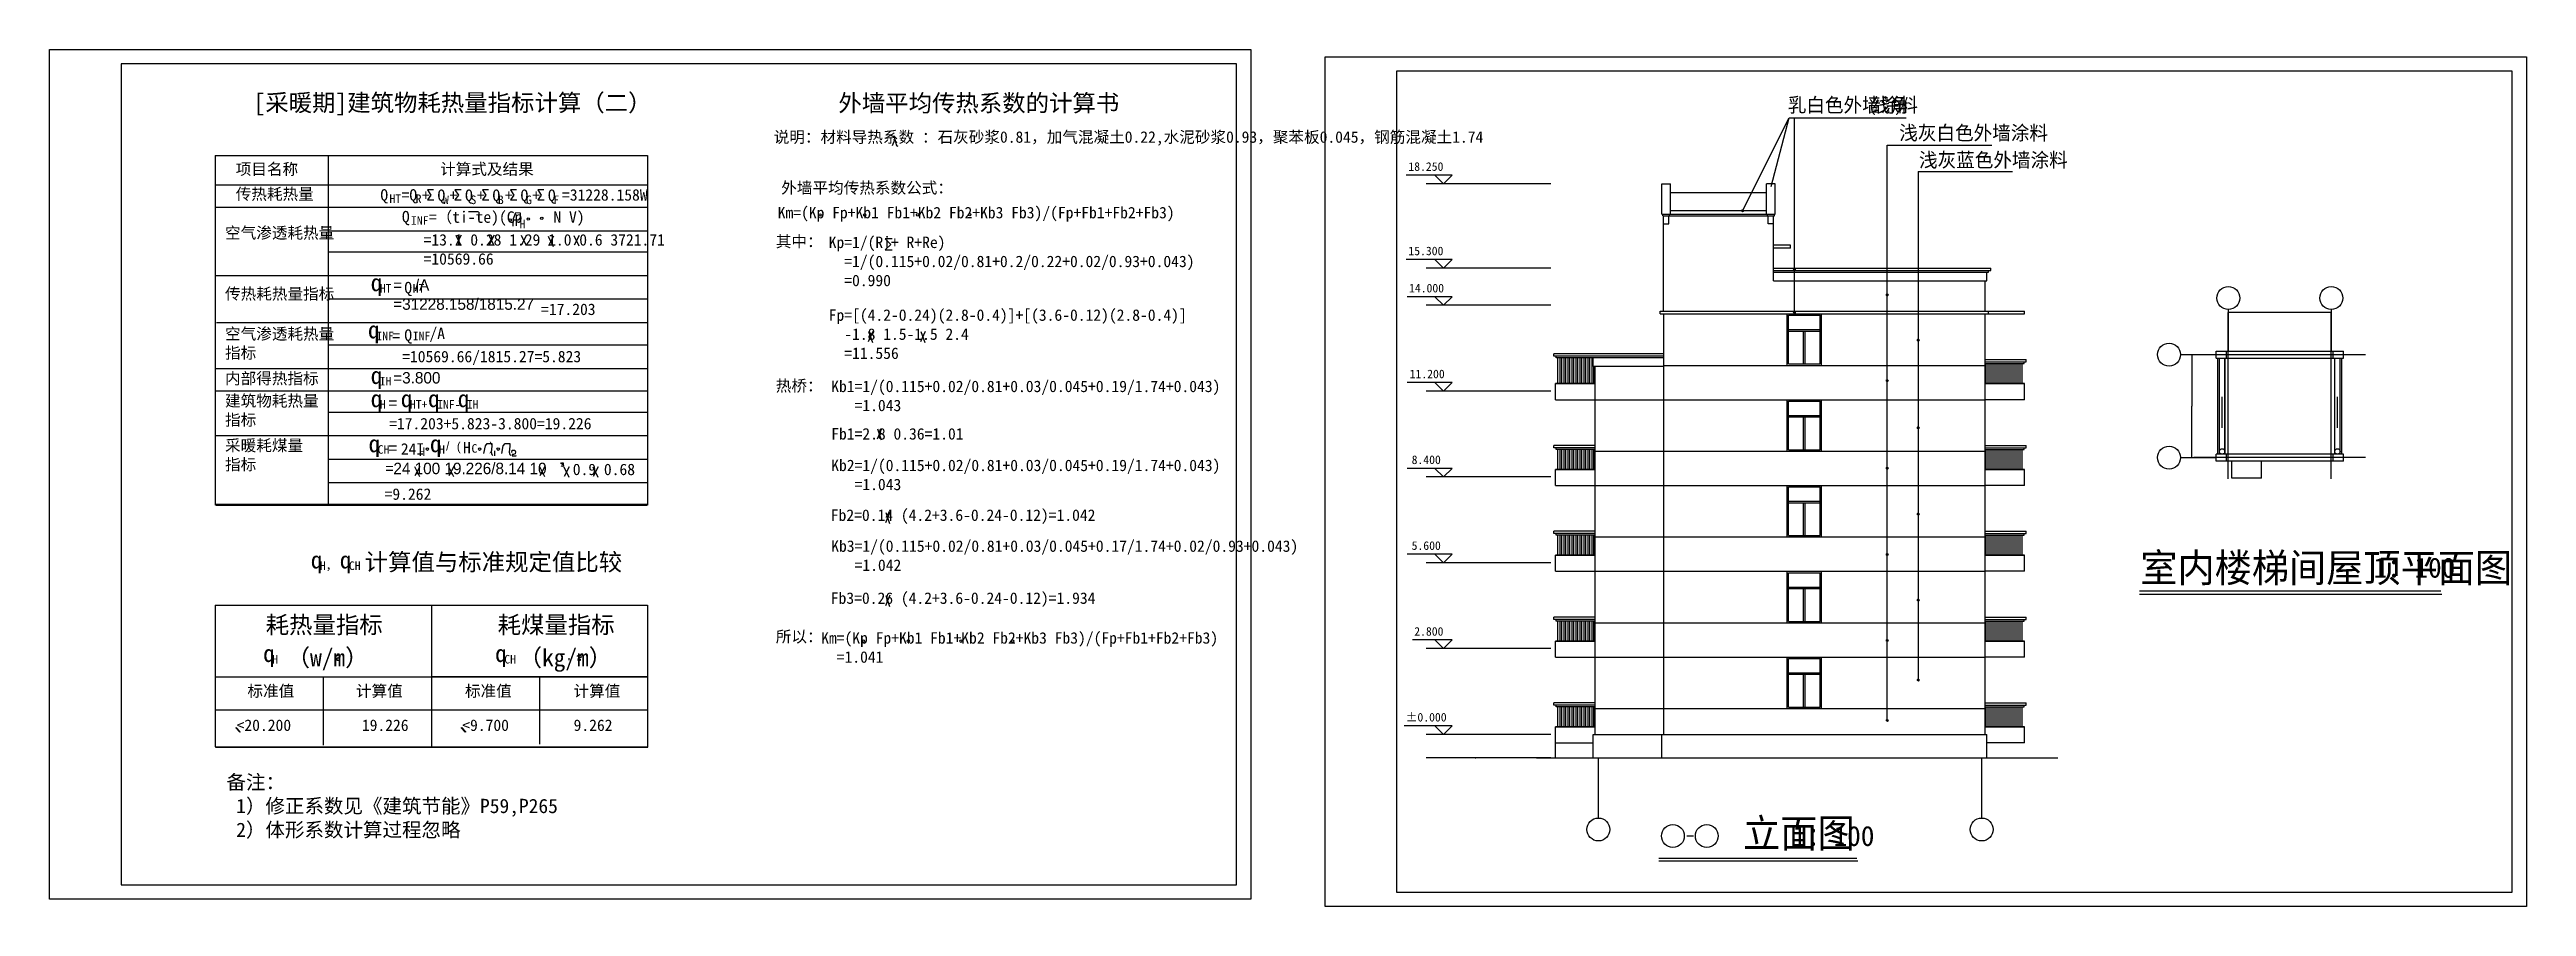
# Model space of a CAD drawing. Header units: metres. Extents: x 338339 to 1133840, y -479113 to 96125.
# Drawn here: x 338440 to 425036, y -286178 to -256222 of the extents above; entities that cross this region are included whole.
import ezdxf

# ---------------------------------------------------------------- set-up
doc = ezdxf.new("R2010")
doc.units = ezdxf.units.M
for name, color, linetype in [('AXIS', 3, 'Continuous'), ('DOTE', 1, 'Continuous'), ('PUB_DIM', 3, 'Continuous'), ('PUB_TEXT', 7, 'Continuous'), ('PUB_TITLE', 4, 'Continuous')]:
    doc.layers.add(name, color=color, linetype=linetype)
doc.dimstyles.get("Standard").update_dxf_attribs({"dimtxt": 2.5, "dimasz": 2.5, "dimexe": 1.25, "dimexo": 0.625, "dimtad": 1, "dimcen": 2.5, "dimazin": 3, "dimtfac": 1, "dimtmove": 0, "dimatfit": 3})

msp = doc.modelspace()

# ---------------------------------------------------------------- texts
at = {"attachment_point": 1}
for s, insert, char_height in [('{\\f宋体|b0|i0|c134|p54;[采暖期]建筑物耗热量指标计算（二）}', (345575.64, -257780.12), 600), ('{\\f宋体|b0|i0|c134|p54;  外墙平均传热系数的计算书}', (365202.87, -257791.81), 600), ('{\\f宋体|b0|i0|c134|p54;说明：材料导热系数 ：石灰砂浆0.81，加气混凝土0.22,水泥砂浆0.93，聚苯板0.045，钢筋混凝土1.74}', (363757.41, -259079.7), 400), ('{\\f宋体|b0|i0|c134|p54;项目名称}', (344950.28, -260200.53), 400), ('{\\f宋体|b0|i0|c134|p54;计算式及结果}', (352095.56, -260200.53), 400), ('{\\f宋体|b0|i0|c134|p54;传热耗热量}', (344950.28, -261070.07), 400), ('{\\f宋体|b0|i0|c134|p54;Q}', (350006.29, -261103.79), 400), ('{\\f宋体|b0|i0|c134|p54;HT}', (350324.84, -261287.22), 300), ('{\\f宋体|b0|i0|c134|p54;=Q}', (350748.83, -261103.79), 400), ('{\\f宋体|b0|i0|c134|p54;R}', (351239.56, -261287.22), 300), ('{\\f宋体|b0|i0|c134|p54;+ Q}', (351459.07, -261114.53), 400), ('{\\f宋体|b0|i0|c134|p54;W}', (352193.86, -261325.66), 300), ('{\\f宋体|b0|i0|c134|p54;+ Q}', (352423.25, -261114.53), 400), ('{\\f宋体|b0|i0|c134|p54;S}', (353158.04, -261325.66), 300), ('{\\f宋体|b0|i0|c134|p54;+ Q}', (353380.44, -261114.53), 400), ('{\\f宋体|b0|i0|c134|p54;B}', (354115.23, -261325.66), 300), ('{\\f宋体|b0|i0|c134|p54;+ Q}', (354361.37, -261114.53), 400), ('{\\f宋体|b0|i0|c134|p54;G}', (355096.15, -261325.66), 300), ('{\\f宋体|b0|i0|c134|p54;+ Q}', (355318.56, -261114.53), 400), ('{\\f宋体|b0|i0|c134|p54;F}', (356053.34, -261325.66), 300), ('{\\f宋体|b0|i0|c134|p54;=31228.158W}', (356356.64, -261103.79), 400), ('{\\f宋体|b0|i0|c134|p54;外墙平均传热系数公式：}', (364021.67, -260854.4), 400), ('{\\f宋体|b0|i0|c134|p54;空气渗透耗热量}', (344575.88, -262427.98), 400), ('{\\f宋体|b0|i0|c134|p54;Q}', (350759.1, -261863.59), 400), ('{\\f宋体|b0|i0|c134|p54;INF}', (351077.65, -262047.02), 300), ('{\\f宋体|b0|i0|c134|p54;=（ti-te)(Cp    N V)}', (351702.43, -261878.33), 400), ('{\\f宋体|b0|i0|c134|p54;H}', (354876.38, -262168.37), 300), ('{\\f宋体|b0|i0|c134|p54;Km=(Kp Fp+Kb1 Fb1+Kb2 Fb2+Kb3 Fb3)/(Fp+Fb1+Fb2+Fb3)}', (363897.44, -261722.49), 400), ('{\\f宋体|b0|i0|c134|p54;=13.1 0.28 1.29 1.0 0.6 3721.71\\P=10569.66}', (351518.13, -262674.24), 400), ('{\\f宋体|b0|i0|c134|p54;其中：}', (363831.14, -262731.19), 400), ('{\\f宋体|b0|i0|c134|p54;Kp=1/(Ri+ R+Re)\\P  =1/(0.115+0.02/0.81+0.2/0.22+0.02/0.93+0.043)\\P  =0.990}', (365680.68, -262761.11), 400), ('{\\f宋体|b0|i0|c134|p54;传热耗热量指标}', (344575.88, -264558.24), 400), ('{\\f宋体|b0|i0|c134|p54;q}', (349666.57, -264068.76), 600), ('{\\f宋体|b0|i0|c134|p54;HT}', (349985.29, -264422.8), 300), ('{\\f??|b0|i0|c0|p54;=   /A\\P=31228.158/1815.27}', (350455.97, -264254), 400), ('{\\f宋体|b0|i0|c134|p54;Q}', (350843.99, -264343.32), 400), ('{\\f宋体|b0|i0|c134|p54;HT}', (351138.51, -264422.8), 300), ('{\\f宋体|b0|i0|c134|p54;=17.203}', (355625.51, -265102.4), 400), ('{\\f宋体|b0|i0|c134|p54;Fp=[(4.2-0.24)(2.8-0.4)]+[(3.6-0.12)(2.8-0.4)]\\P  -1.8 1.5-1.5 2.4\\P  =11.556}', (365680.68, -265303.86), 400), ('{\\f宋体|b0|i0|c134|p54;空气渗透耗热量\\P指标}', (344575.88, -265958.57), 400), ('{\\f宋体|b0|i0|c134|p54;q}', (349571.94, -265717.51), 600), ('{\\f宋体|b0|i0|c134|p54;INF}', (349867.01, -266083.36), 300), ('=', (350420.01, -266028.46), 400), ('{\\f宋体|b0|i0|c134|p54;Q}', (350843.99, -266003.88), 400), ('{\\f宋体|b0|i0|c134|p54;INF}', (351138.51, -266083.36), 300), ('/A', (351721.13, -265945.8), 400), ('{\\f宋体|b0|i0|c134|p54;内部得热指标}', (344575.88, -267517.46), 400), ('{\\f宋体|b0|i0|c134|p54;q}', (349666.57, -267311.09), 600), ('{\\f??|b0|i0|c0|p54;=3\\f??|b0|i0|c134|p54;.800}', (350455.97, -267496.33), 400), ('=10569.66/1815.27=5.823', (350768.27, -266754.53), 400), ('{\\f宋体|b0|i0|c134|p54;建筑物耗热量\\P指标}', (344575.88, -268301.03), 400), ('{\\f宋体|b0|i0|c134|p54;q}', (349666.57, -268124.05), 600), ('{\\f宋体|b0|i0|c134|p54;IH}', (349985.29, -267665.13), 300), ('{\\f宋体|b0|i0|c134|p54;q}', (350721.04, -268124.05), 600), ('{\\f宋体|b0|i0|c134|p54;q}', (351673.47, -268124.05), 600), ('{\\f宋体|b0|i0|c134|p54;q}', (352710.94, -268124.05), 600), ('{\\f宋体|b0|i0|c134|p54;热桥：}', (363831.14, -267775.5), 400), ('{\\f宋体|b0|i0|c134|p54;Kb1=1/(0.115+0.02/0.81+0.03/0.045+0.19/1.74+0.043)\\P   =1.043}', (365768.81, -267796.68), 400), ('{\\f宋体|b0|i0|c134|p54;H}', (349985.29, -268478.09), 300), ('{\\f??|b0|i0|c0|p54;=}', (350285.9, -268371.82), 400), ('{\\f宋体|b0|i0|c134|p54;=17.203+5.823-3.800=19.226}', (350313.24, -269098.72), 400), ('{\\f宋体|b0|i0|c134|p54;HT+}', (351039.77, -268478.09), 300), ('{\\f宋体|b0|i0|c134|p54;INF-}', (351992.2, -268478.09), 300), ('{\\f宋体|b0|i0|c134|p54;IH}', (353029.67, -268478.09), 300), ('{\\f宋体|b0|i0|c134|p54;采暖耗煤量\\P指标}', (344575.88, -269860.34), 400), ('{\\f宋体|b0|i0|c134|p54;q}', (349593.13, -269698.64), 600), ('{\\f宋体|b0|i0|c134|p54;CH}', (349911.86, -270052.68), 300), ('{\\f??|b0|i0|c0|p54;=}', (350285.9, -269946.41), 400), ('{\\f宋体|b0|i0|c134|p54;24I}', (350721.04, -269983.74), 400), ('{\\f宋体|b0|i0|c134|p54;H}', (351360.79, -270125.93), 300), ('{\\f宋体|b0|i0|c134|p54;q}', (351738.49, -269698.64), 600), ('{\\f宋体|b0|i0|c134|p54;H}', (352057.22, -270052.68), 300), ('{\\f??|b0|i0|c0|p2;/}', (352303.79, -269938.8), 300), ('{\\f??|b0|i0|c0|p54;(         )}', (352680.34, -269943.85), 300), ('{\\f宋体|b0|i0|c134|p54;H}', (352897.56, -269935.84), 400), ('{\\f宋体|b0|i0|c134|p54;C}', (353192.08, -270015.32), 300), ('{\\f宋体|b0|i0|c134|p54;Fb1=2.8 0.36=1.01}', (365768.81, -269456.62), 400), ('={\\f??|b0|i0|c0|p54;24 100 19.226/8.14 10 }', (350189.74, -270665.96), 400), ('{\\f宋体|b0|i0|c134|p54;0.9 0.68}', (356733.17, -270698.62), 400), ('{\\f宋体|b0|i0|c134|p54;Kb2=1/(0.115+0.02/0.81+0.03/0.045+0.19/1.74+0.043)\\P   =1.043}', (365768.81, -270558.05), 400), ('{\\f宋体|b0|i0|c134|p54;=9.262}', (350154.08, -271562.39), 400), ('{\\f宋体|b0|i0|c134|p54;Fb2=0.14 (4.2+3.6-0.24-0.12)=1.042}', (365754.32, -272298.29), 400), ('{\\f宋体|b0|i0|c134|p54;Kb3=1/(0.115+0.02/0.81+0.03/0.045+0.17/1.74+0.02/0.93+0.043)\\P   =1.042}', (365768.81, -273380.16), 400), ('{\\f宋体|b0|i0|c134|p54;q}', (347573.76, -273761.77), 600), ('{\\f宋体|b0|i0|c134|p54;H，}', (347892.49, -274115.8), 300), ('{\\f宋体|b0|i0|c134|p54;q}', (348587.31, -273761.77), 600), ('{\\f宋体|b0|i0|c134|p54;CH}', (348906.04, -274115.8), 300), ('{\\f宋体|b0|i0|c134|p54;计算值与标准规定值比较}', (349457.46, -273836.43), 600), ('{\\f宋体|b0|i0|c134|p54;Fb3=0.26 (4.2+3.6-0.24-0.12)=1.934}', (365754.32, -275198.88), 400), ('{\\f宋体|b0|i0|c134|p54;耗热量指标}', (345996.58, -276031.53), 600), ('{\\f宋体|b0|i0|c134|p54;耗煤量指标}', (354106.51, -276031.53), 600), ('{\\f宋体|b0|i0|c134|p54;（w/m）}', (346730.69, -277178.04), 600), ('{\\f宋体|b0|i0|c134|p54;（kg/m）}', (354840.61, -277178.04), 600), ('{\\f宋体|b0|i0|c134|p54;所以：}', (363831.14, -276542.39), 400), ('{\\f宋体|b0|i0|c134|p54;Km=(Kp Fp+Kb1 Fb1+Kb2 Fb2+Kb3 Fb3)/(Fp+Fb1+Fb2+Fb3)\\P  =1.041}', (365417.36, -276590.67), 400), ('{\\f宋体|b0|i0|c134|p54;q}', (345909.28, -277030.9), 600), ('{\\f宋体|b0|i0|c134|p54;H}', (346228.01, -277384.94), 300), ('{\\f宋体|b0|i0|c134|p54;q}', (354019.2, -277030.9), 600), ('{\\f宋体|b0|i0|c134|p54;CH}', (354337.93, -277384.94), 300), ('{\\f宋体|b0|i0|c134|p54;标准值}', (345357.9, -278444.25), 400), ('{\\f宋体|b0|i0|c134|p54;计算值}', (349153, -278444.25), 400), ('{\\f宋体|b0|i0|c134|p54;标准值}', (352964.04, -278444.25), 400), ('{\\f宋体|b0|i0|c134|p54;计算值}', (356759.14, -278444.25), 400), ('{\\f宋体|b0|i0|c134|p54;<20.200}', (344981.43, -279642.21), 400), ('{\\f宋体|b0|i0|c134|p54;19.226}', (349360.27, -279642.21), 400), ('{\\f宋体|b0|i0|c134|p54;<9.700}', (352868.76, -279642.21), 400), ('{\\f宋体|b0|i0|c134|p54;9.262}', (356762.29, -279642.21), 400), ('{\\f宋体|b0|i0|c134|p54;备注：\\P 1）修正系数见《建筑节能》P59,P265\\P 2）体形系数计算过程忽略}', (344626.74, -281581.07), 500)]:
    msp.add_mtext(s, dxfattribs=dict(at, insert=insert, char_height=char_height))
at = {"layer": 'PUB_DIM'}
for s, p in [('18.250', (385946.39, -260462.18)), ('15.300', (385946.39, -263412.18)), ('14.000', (385969.24, -264712.18)), ('11.200', (385992.1, -267712.18)), ('8.400', (386060.67, -270712.18)), ('5.600', (386060.67, -273712.18)), ('2.800', (386152.1, -276712.18)), ('%%p0.000', (385854.96, -279712.18))]:
    msp.add_text(s, height=300, dxfattribs=at).set_placement(p)
at = {"layer": 'PUB_TEXT'}
for s, height, p in [('乳白色外墙涂料', 500, (399211.42, -258410.32)), ('(', 400, (402040.67, -258410.32)), ('线角', 500, (402140.48, -258410.32)), (')', 400, (402941.38, -258410.32)), ('浅灰白色外墙涂料', 500, (403108.88, -259383.24)), ('浅灰蓝色外墙涂料', 500, (403798.56, -260332.59)), ('室内楼梯间屋顶平面图', 1000, (411534.84, -274838.91)), ('   立面图', 1000, (395610, -284117.41))]:
    msp.add_text(s, height=height, dxfattribs=at).set_placement(p)
at = {"layer": 'PUB_TITLE', "char_height": 700, "attachment_point": 1}
for insert in [(419688.38, -273983.37), (399380.87, -283363.59)]:
    msp.add_mtext('{\\f宋体|b0|i0|c134|p54;1\\f宋体|b0|i0|c134|p2;：100}', dxfattribs=dict(at, insert=insert))

# ---------------------------------------------------------------- blocks, each defined once
blk = doc.blocks.new('_AXISO')
blk.add_circle((0, 0), 0.5)
blk = doc.blocks.new('*D406')
for p, q in [((416410.4, -265409.28), (414612.15, -265409.28)), ((414612.4, -267909.28), (414612.4, -265409.28)), ((418212.65, -265409.28), (416414.4, -265409.28)), ((418212.4, -267909.28), (418212.4, -265409.28))]:
    blk.add_line(p, q)
at = {"layer": 'Defpoints'}
for p in [(418212.4, -265409.28), (414612.4, -267909.28), (418212.4, -267909.28)]:
    blk.add_point(p, dxfattribs=at)
at = {"layer": 'AXIS', "insert": (416412.4, -265409.28), "char_height": 1, "attachment_point": 5}
blk.add_mtext('3600', dxfattribs=at)
blk = doc.blocks.new('*D407')
for p, q in [((413339.62, -266887.46), (413339.62, -268687.46)), ((413339.37, -268687.46), (413339.12, -268687.46)), ((413339.62, -270487.46), (413339.62, -268687.46)), ((413339.62, -268687.46), (413339.62, -268687.46)), ((413339.87, -268687.46), (413340.12, -268687.46))]:
    blk.add_line(p, q)
at = {"layer": 'Defpoints'}
for p in [(413339.62, -266887.46), (413339.62, -268687.46), (413339.62, -270487.46)]:
    blk.add_point(p, dxfattribs=at)
at = {"layer": 'PUB_DIM', "insert": (413339.62, -268686.335), "char_height": 1, "attachment_point": 5}
blk.add_mtext('0', dxfattribs=at)

# ---------------------------------------------------------------- dimensions: what is measured, and where the dimension line sits
at = {"layer": 'AXIS'}
dim = msp.add_linear_dim(base=(418212.4, -265409.28), p1=(418212.4, -267909.28), p2=(414612.4, -267909.28), dimstyle='Standard', dxfattribs=at)
dim.commit()
dim.dimension.update_dxf_attribs({"geometry": '*D406', "text_midpoint": (416412.4, -265409.28)})
at = {"layer": 'PUB_DIM'}
dim = msp.add_linear_dim(base=(413339.62, -268687.46), p1=(413339.62, -270487.46), p2=(413339.62, -266887.46), dimstyle='Standard', dxfattribs=at)
dim.commit()
dim.dimension.update_dxf_attribs({"geometry": '*D407', "text_midpoint": (413339.62, -268686.335)})

# ---------------------------------------------------------------- hatches: boundary and pattern name
h = msp.add_hatch()
h.set_pattern_fill('SOLID')
h.paths.add_polyline_path([(397658.54, -261858.99, 1), (397598.54, -261858.99, 1)])
h = msp.add_hatch()
h.set_pattern_fill('SOLID')
h.paths.add_polyline_path([(399473.15, -263900.96, 1), (399413.15, -263900.96, 1)])
h = msp.add_hatch()
h.set_pattern_fill('SOLID')
h.paths.add_polyline_path([(402717.93, -264797.01, 1), (402657.93, -264797.01, 1)])
h = msp.add_hatch()
h.set_pattern_fill('SOLID')
h.paths.add_polyline_path([(399473.15, -265411.48, 1), (399413.15, -265411.48, 1)])
h = msp.add_hatch()
h.set_pattern_fill('SOLID')
h.paths.add_polyline_path([(403801.47, -266382.13, 1), (403741.47, -266382.13, 1)])
h = msp.add_hatch()
h.set_pattern_fill('SOLID')
h.paths.add_polyline_path([(402717.93, -267792.59, 1), (402657.93, -267792.59, 1)])
h = msp.add_hatch()
h.set_pattern_fill('SOLID')
h.paths.add_polyline_path([(403801.47, -269446.14, 1), (403741.47, -269446.14, 1)])
h = msp.add_hatch()
h.set_pattern_fill('SOLID')
h.paths.add_polyline_path([(402717.93, -270856.6, 1), (402657.93, -270856.6, 1)])
h = msp.add_hatch()
h.set_pattern_fill('SOLID')
h.paths.add_polyline_path([(403801.47, -272462.93, 1), (403741.47, -272462.93, 1)])
h = msp.add_hatch()
h.set_pattern_fill('SOLID')
h.paths.add_polyline_path([(402717.93, -273873.39, 1), (402657.93, -273873.39, 1)])
h = msp.add_hatch()
h.set_pattern_fill('SOLID')
h.paths.add_polyline_path([(403801.47, -275467.44, 1), (403741.47, -275467.44, 1)])
h = msp.add_hatch()
h.set_pattern_fill('SOLID')
h.paths.add_polyline_path([(402717.93, -276877.9, 1), (402657.93, -276877.9, 1)])
h = msp.add_hatch()
h.set_pattern_fill('SOLID')
h.paths.add_polyline_path([(403801.47, -278261.11, 1), (403741.47, -278261.11, 1)])
h = msp.add_hatch()
h.set_pattern_fill('SOLID')
h.paths.add_polyline_path([(402717.93, -279671.57, 1), (402657.93, -279671.57, 1)])

# ---------------------------------------------------------------- linework, layer by layer
for p, q in [((397628.54, -261858.99), (399264.83, -258613.92)), ((398625.48, -261014.24), (399264.83, -258613.92)), ((399264.83, -258613.92), (403355.34, -258613.92)), ((399443.15, -265411.48), (399443.15, -258613.92)), ((367859.55, -259226.86), (367956.95, -259256.03)), ((367986.17, -259392.16), (367898.51, -259586.63)), ((367956.95, -259256.03), (367995.91, -259353.26)), ((367995.91, -259353.26), (368034.87, -259547.74)), ((368034.87, -259547.74), (368064.09, -259586.63)), ((368064.09, -259586.63), (368093.31, -259596.35)), ((402682.27, -279676.84), (402687.93, -259563.29)), ((402687.93, -259563.29), (406349.51, -259563.29)), ((344235.31, -259924.62), (344235.31, -272145.3)), ((348182.91, -259923.05), (348182.91, -272145.3)), ((359348.29, -259924.62), (359348.29, -272145.3)), ((403771.47, -260483.49), (407069.62, -260483.49)), ((403771.47, -260483.49), (403771.47, -278252.19)), ((344243.55, -260952.77), (359347.42, -260952.77)), ((351865.83, -261121.53), (351650.78, -261121.53)), ((351650.78, -261121.53), (351768.71, -261315.44)), ((351768.71, -261315.44), (351650.78, -261474.72)), ((351650.78, -261474.72), (351872.77, -261474.72)), ((352614.96, -261121.53), (352732.89, -261315.44)), ((352830.01, -261121.53), (352614.96, -261121.53)), ((352732.89, -261315.44), (352614.96, -261474.72)), ((352614.96, -261474.72), (352836.95, -261474.72)), ((353787.2, -261121.53), (353572.15, -261121.53)), ((353572.15, -261121.53), (353690.08, -261315.44)), ((353690.08, -261315.44), (353572.15, -261474.72)), ((353572.15, -261474.72), (353794.14, -261474.72)), ((354768.13, -261121.53), (354553.07, -261121.53)), ((354553.07, -261121.53), (354671, -261315.44)), ((354671, -261315.44), (354553.07, -261474.72)), ((354553.07, -261474.72), (354775.06, -261474.72)), ((355510.26, -261121.53), (355628.2, -261315.44)), ((355725.32, -261121.53), (355510.26, -261121.53)), ((355628.2, -261315.44), (355510.26, -261474.72)), ((355510.26, -261474.72), (355732.25, -261474.72)), ((390929.1, -260912.18), (386572.1, -260912.18)), ((394810.76, -261975.71), (394810.76, -260915.71)), ((394810.76, -260915.71), (395110.76, -260915.71)), ((395110.76, -261975.71), (395110.76, -260915.71)), ((395110.76, -261215.71), (398470.76, -261215.71)), ((398770.76, -260915.71), (398470.76, -260915.71)), ((398470.76, -261975.71), (398470.76, -260915.71)), ((398770.76, -261975.71), (398770.76, -260915.71)), ((344240.07, -261731.05), (359354.48, -261731.05)), ((353086.49, -261887.75), (353433.87, -261887.75)), ((354650.96, -262394.03), (354664.48, -262124.21)), ((354664.48, -262124.21), (354745.56, -261921.84)), ((354826.65, -262191.66), (354677.99, -262191.66)), ((354745.56, -261921.84), (354894.22, -261935.33)), ((354894.22, -262110.71), (354826.65, -262191.66)), ((354894.22, -261935.33), (354894.22, -262110.71)), ((394810.76, -261975.71), (398770.76, -261975.71)), ((394840.76, -262035.71), (394840.76, -261975.71)), ((394840.76, -262035.71), (398740.76, -262035.71)), ((394870.76, -264302.18), (394870.76, -262035.71)), ((394870.76, -262310.71), (395050.76, -262310.71)), ((395050.76, -262310.71), (395050.76, -262035.71)), ((395080.76, -262035.71), (395080.76, -261975.71)), ((395110.76, -261850.71), (398470.76, -261850.71)), ((395159.68, -261850.71), (398470.76, -261850.71)), ((398500.76, -262035.71), (398500.76, -261975.71)), ((398530.76, -262310.71), (398530.76, -262035.71)), ((398710.76, -262310.71), (398530.76, -262310.71)), ((398710.76, -263862.18), (398710.76, -262035.71)), ((398740.76, -262035.71), (398740.76, -261975.71)), ((348187.92, -262556.56), (359354.48, -262556.56)), ((352650.35, -262708.47), (352824.26, -263066.53)), ((352835.12, -262708.47), (352661.22, -263044.83)), ((353802.46, -262708.47), (353976.37, -263066.53)), ((353987.24, -262708.47), (353813.33, -263044.83)), ((354932.84, -262708.47), (355106.74, -263066.53)), ((355117.61, -262708.47), (354943.71, -263044.83)), ((355871.16, -262746.7), (356045.06, -263104.76)), ((356055.93, -262746.7), (355882.03, -263083.06)), ((356771.18, -262727.58), (356945.08, -263085.65)), ((356955.95, -262727.58), (356782.05, -263063.95)), ((367898.57, -262837.44), (367658.5, -262837.44)), ((367658.5, -262837.44), (367852.85, -263042.87)), ((367852.85, -263042.87), (367658.5, -263225.47)), ((367658.5, -263225.47), (367898.57, -263225.47)), ((399310.76, -263062.18), (398710.76, -263062.18)), ((399310.76, -263162.18), (398710.76, -263162.18)), ((399310.76, -263162.18), (399310.76, -263062.18)), ((348165.85, -263292.7), (359332.41, -263292.7)), ((390929.1, -263862.18), (386572.1, -263862.18)), ((398710.76, -263862.18), (406310.76, -263862.18)), ((398710.76, -264302.18), (398710.76, -263862.18)), ((398710.76, -263942.18), (406310.76, -263942.18)), ((398710.76, -264002.18), (406230.76, -264002.18)), ((406170.76, -264302.18), (406170.76, -264002.18)), ((406230.76, -264002.18), (406230.76, -263942.18)), ((406310.76, -263942.18), (406310.76, -263862.18)), ((344251.25, -264118.21), (359332.41, -264118.21)), ((348165.85, -264935.81), (359332.41, -264935.81)), ((394870.76, -265362.18), (394870.76, -264302.18)), ((398710.76, -264302.18), (406170.76, -264302.18)), ((406110.76, -265362.18), (406110.76, -264302.18)), ((344281.36, -265761.32), (359332.41, -265761.32)), ((390929.1, -265162.18), (386572.1, -265162.18)), ((394750.76, -265462.18), (394750.76, -265362.18)), ((394750.76, -265362.18), (406230.76, -265362.18)), ((394750.76, -265462.18), (406230.76, -265462.18)), ((394870.76, -265457.43), (394870.76, -280167.12)), ((399190.76, -267262.18), (399190.76, -265462.18)), ((399190.76, -265462.18), (400390.76, -265462.18)), ((399240.76, -265512.18), (400340.76, -265512.18)), ((399240.76, -267212.18), (399240.76, -265512.18)), ((400340.76, -267212.18), (400340.76, -265512.18)), ((400390.76, -267262.18), (400390.76, -265462.18)), ((406110.76, -265362.18), (407490.76, -265362.18)), ((406110.76, -265462.18), (407490.76, -265462.18)), ((406110.76, -280162.26), (406110.76, -265465.28)), ((406230.76, -265462.18), (406230.76, -265362.18)), ((407490.76, -265462.18), (407490.76, -265362.18)), ((348165.85, -266549.18), (359332.41, -266549.18)), ((367227.16, -266072.82), (367065.91, -266437.69)), ((367077.18, -266076.81), (367211.07, -266464.42)), ((369054.62, -266072.82), (368893.37, -266437.69)), ((368904.65, -266076.81), (369038.53, -266464.42)), ((399240.76, -266012.18), (400340.76, -266012.18)), ((399240.76, -266062.18), (400340.76, -266062.18)), ((399765.76, -267212.18), (399765.76, -266062.18)), ((399815.76, -267212.18), (399815.76, -266062.18)), ((344245.34, -267374.69), (359332.41, -267374.69)), ((394870.76, -266862.18), (391030.76, -266862.18)), ((391030.76, -266942.18), (391030.76, -266862.18)), ((394870.76, -266942.18), (391030.76, -266942.18)), ((391110.76, -267002.18), (391110.76, -266942.18)), ((394870.76, -267002.18), (391110.76, -267002.18)), ((391170.76, -267902.18), (391170.76, -267002.18)), ((391250.76, -267902.18), (391250.76, -267002.18)), ((391310.76, -267902.18), (391310.76, -267002.18)), ((391390.76, -267902.18), (391390.76, -267002.18)), ((391450.76, -267902.18), (391450.76, -267002.18)), ((391530.76, -267902.18), (391530.76, -267002.18)), ((391590.76, -267902.18), (391590.76, -267002.18)), ((391670.76, -267902.18), (391670.76, -267002.18)), ((391730.76, -267902.18), (391730.76, -267002.18)), ((391810.76, -267902.18), (391810.76, -267002.18)), ((391870.76, -267902.18), (391870.76, -267002.18)), ((391950.76, -267902.18), (391950.76, -267002.18)), ((392010.76, -267902.18), (392010.76, -267002.18)), ((392090.76, -267902.18), (392090.76, -267002.18)), ((392150.76, -267902.18), (392150.76, -267002.18)), ((392230.76, -267902.18), (392230.76, -267002.18)), ((392290.76, -267902.18), (392290.76, -267002.18)), ((392370.76, -267902.18), (392370.76, -267002.18)), ((392410.76, -267302.18), (392410.76, -267002.18)), ((394870.76, -267302.18), (392410.76, -267302.18)), ((392430.76, -267902.18), (392430.76, -267302.18)), ((392470.76, -267295.75), (392470.76, -280160.37)), ((394870.76, -267262.18), (406110.76, -267262.18)), ((399190.76, -267262.18), (400390.76, -267262.18)), ((399240.76, -267212.18), (400340.76, -267212.18)), ((406110.76, -267062.18), (407550.76, -267062.18)), ((406110.76, -267142.18), (407550.76, -267142.18)), ((406110.76, -267202.18), (407470.76, -267202.18)), ((406150.76, -267902.18), (406150.76, -267202.18)), ((406210.76, -267902.18), (406210.76, -267202.18)), ((406290.76, -267902.18), (406290.76, -267202.18)), ((406350.76, -267902.18), (406350.76, -267202.18)), ((406430.76, -267902.18), (406430.76, -267202.18)), ((406490.76, -267902.18), (406490.76, -267202.18)), ((406570.76, -267902.18), (406570.76, -267202.18)), ((406630.76, -267902.18), (406630.76, -267202.18)), ((406710.76, -267902.18), (406710.76, -267202.18)), ((406770.76, -267902.18), (406770.76, -267202.18)), ((406850.76, -267902.18), (406850.76, -267202.18)), ((406910.76, -267902.18), (406910.76, -267202.18)), ((406990.76, -267902.18), (406990.76, -267202.18)), ((407050.76, -267902.18), (407050.76, -267202.18)), ((407130.76, -267902.18), (407130.76, -267202.18)), ((407190.76, -267902.18), (407190.76, -267202.18)), ((407270.76, -267902.18), (407270.76, -267202.18)), ((407330.76, -267902.18), (407330.76, -267202.18)), ((407410.76, -267902.18), (407410.76, -267202.18)), ((407470.76, -267202.18), (407470.76, -267142.18)), ((407550.76, -267142.18), (407550.76, -267062.18)), ((414182.4, -267007.46), (414182.4, -266767.46)), ((414182.4, -266767.46), (418642.4, -266767.46)), ((414182.4, -267007.46), (418642.4, -267007.46)), ((414242.4, -270367.46), (414242.4, -267007.46)), ((414302.4, -270367.46), (414302.4, -267007.46)), ((414492.4, -267007.46), (414492.4, -269467.46)), ((414492.4, -270367.46), (414492.4, -267007.46)), ((414492.4, -270367.46), (414492.4, -267007.46)), ((414492.4, -267007.46), (414492.4, -270367.46)), ((414492.4, -269467.46), (414492.4, -267007.46)), ((414552.4, -267007.46), (414552.4, -266767.46)), ((418272.4, -267007.46), (418272.4, -266767.46)), ((418332.4, -270367.46), (418332.4, -267007.46)), ((418332.4, -270367.46), (418332.4, -267007.46)), ((418522.4, -270367.46), (418522.4, -267007.46)), ((418582.4, -270367.46), (418582.4, -267007.46)), ((418642.4, -267007.46), (418642.4, -266767.46)), ((344251.66, -268157.77), (359354.48, -268157.77)), ((390929.1, -268162.18), (386572.1, -268162.18)), ((391090.76, -267902.18), (392470.76, -267902.18)), ((392470.76, -267902.18), (391090.76, -267902.18)), ((391090.76, -268462.18), (391090.76, -267902.18)), ((406110.76, -267902.18), (407490.76, -267902.18)), ((407490.76, -267902.18), (406110.76, -267902.18)), ((407490.76, -268462.18), (407490.76, -267902.18)), ((348165.85, -268893.91), (359332.41, -268893.91)), ((391090.76, -268462.18), (392470.76, -268462.18)), ((392470.76, -268462.18), (406110.76, -268462.18)), ((399190.76, -270262.18), (399190.76, -268462.18)), ((399190.76, -268462.18), (400390.76, -268462.18)), ((399240.76, -268512.18), (400340.76, -268512.18)), ((399240.76, -270212.18), (399240.76, -268512.18)), ((399240.76, -269012.18), (400340.76, -269012.18)), ((399240.76, -269062.18), (400340.76, -269062.18)), ((399765.76, -270212.18), (399765.76, -269062.18)), ((399815.76, -270212.18), (399815.76, -269062.18)), ((400340.76, -270212.18), (400340.76, -268512.18)), ((400390.76, -270262.18), (400390.76, -268462.18)), ((407490.76, -268462.18), (406110.76, -268462.18)), ((344251.25, -269719.42), (359332.41, -269719.42)), ((353627.03, -270346.65), (353676.73, -270073.74)), ((353676.73, -270073.74), (353738.86, -269999.31)), ((353738.86, -269999.31), (353900.4, -269999.31)), ((353900.4, -270086.15), (353875.55, -270297.03)), ((353900.4, -269999.31), (353900.4, -270086.15)), ((354255.58, -270346.65), (354305.28, -270073.74)), ((354305.28, -270073.74), (354367.41, -269999.31)), ((354367.41, -269999.31), (354528.95, -269999.31)), ((354528.95, -270086.15), (354504.1, -270297.03)), ((354528.95, -269999.31), (354528.95, -270086.15)), ((367531.97, -269478.55), (367370.72, -269843.42)), ((367382, -269482.54), (367515.88, -269870.15)), ((392470.76, -270062.18), (391030.76, -270062.18)), ((391030.76, -270142.18), (391030.76, -270062.18)), ((392470.76, -270142.18), (391030.76, -270142.18)), ((391110.76, -270202.18), (391110.76, -270142.18)), ((406110.76, -270062.18), (407550.76, -270062.18)), ((406110.76, -270142.18), (407550.76, -270142.18)), ((407470.76, -270202.18), (407470.76, -270142.18)), ((407550.76, -270142.18), (407550.76, -270062.18)), ((348165.85, -270537.02), (359332.41, -270537.02)), ((351203.25, -270792.16), (351377.16, -271150.22)), ((351388.03, -270792.16), (351214.12, -271128.52)), ((352385.8, -270792.16), (352559.71, -271150.22)), ((352570.58, -270792.16), (352396.67, -271128.52)), ((353875.55, -270297.03), (353900.4, -270383.87)), ((353900.4, -270383.87), (353937.68, -270408.68)), ((354001.06, -270251.12), (354001.06, -270430.4)), ((354504.1, -270297.03), (354528.95, -270383.87)), ((354528.95, -270383.87), (354566.23, -270408.68)), ((354599.68, -270310.88), (354619.64, -270231.2)), ((354619.64, -270380.6), (354609.66, -270420.44)), ((354609.66, -270420.44), (354609.66, -270430.4)), ((354609.66, -270430.4), (354699.45, -270430.4)), ((354619.64, -270231.2), (354709.43, -270231.2)), ((354659.54, -270380.6), (354619.64, -270380.6)), ((354719.41, -270350.72), (354659.54, -270380.6)), ((354699.45, -270430.4), (354749.34, -270430.4)), ((354709.43, -270231.2), (354729.38, -270290.96)), ((354729.38, -270290.96), (354719.41, -270350.72)), ((354749.34, -270430.4), (354749.34, -270410.48)), ((355566.61, -270792.16), (355740.51, -271150.22)), ((355751.38, -270792.16), (355577.47, -271128.52)), ((356318.46, -270699.26), (356335.15, -270674.27)), ((356343.5, -270790.92), (356326.81, -270774.25)), ((356335.15, -270674.27), (356401.93, -270674.27)), ((356385.23, -270799.25), (356343.5, -270790.92)), ((356401.93, -270724.26), (356351.85, -270732.59)), ((356351.85, -270732.59), (356401.93, -270732.59)), ((356410.27, -270782.58), (356385.23, -270799.25)), ((356401.93, -270674.27), (356401.93, -270724.26)), ((356401.93, -270732.59), (356410.27, -270782.58)), ((356421.25, -270808.25), (356595.15, -271166.32)), ((356606.02, -270808.25), (356432.12, -271144.62)), ((357433.41, -270808.25), (357607.32, -271166.32)), ((357618.19, -270808.25), (357444.28, -271144.62)), ((391090.76, -270902.18), (392470.76, -270902.18)), ((392470.76, -270902.18), (391090.76, -270902.18)), ((391090.76, -271462.18), (391090.76, -270902.18)), ((392470.76, -270202.18), (391110.76, -270202.18)), ((391170.76, -270902.18), (391170.76, -270202.18)), ((391250.76, -270902.18), (391250.76, -270202.18)), ((391310.76, -270902.18), (391310.76, -270202.18)), ((391390.76, -270902.18), (391390.76, -270202.18)), ((391450.76, -270902.18), (391450.76, -270202.18)), ((391530.76, -270902.18), (391530.76, -270202.18)), ((391590.76, -270902.18), (391590.76, -270202.18)), ((391670.76, -270902.18), (391670.76, -270202.18)), ((391730.76, -270902.18), (391730.76, -270202.18)), ((391810.76, -270902.18), (391810.76, -270202.18)), ((391870.76, -270902.18), (391870.76, -270202.18)), ((391950.76, -270902.18), (391950.76, -270202.18)), ((392010.76, -270902.18), (392010.76, -270202.18)), ((392090.76, -270902.18), (392090.76, -270202.18)), ((392150.76, -270902.18), (392150.76, -270202.18)), ((392230.76, -270902.18), (392230.76, -270202.18)), ((392290.76, -270902.18), (392290.76, -270202.18)), ((392370.76, -270902.18), (392370.76, -270202.18)), ((392430.76, -270902.18), (392430.76, -270202.18)), ((392470.76, -270262.18), (406110.76, -270262.18)), ((399190.76, -270262.18), (400390.76, -270262.18)), ((399240.76, -270212.18), (400340.76, -270212.18)), ((406110.76, -270202.18), (407470.76, -270202.18)), ((406110.76, -270902.18), (407490.76, -270902.18)), ((407490.76, -270902.18), (406110.76, -270902.18)), ((406150.76, -270902.18), (406150.76, -270202.18)), ((406210.76, -270902.18), (406210.76, -270202.18)), ((406290.76, -270902.18), (406290.76, -270202.18)), ((406350.76, -270902.18), (406350.76, -270202.18)), ((406430.76, -270902.18), (406430.76, -270202.18)), ((406490.76, -270902.18), (406490.76, -270202.18)), ((406570.76, -270902.18), (406570.76, -270202.18)), ((406630.76, -270902.18), (406630.76, -270202.18)), ((406710.76, -270902.18), (406710.76, -270202.18)), ((406770.76, -270902.18), (406770.76, -270202.18)), ((406850.76, -270902.18), (406850.76, -270202.18)), ((406910.76, -270902.18), (406910.76, -270202.18)), ((406990.76, -270902.18), (406990.76, -270202.18)), ((407050.76, -270902.18), (407050.76, -270202.18)), ((407130.76, -270902.18), (407130.76, -270202.18)), ((407190.76, -270902.18), (407190.76, -270202.18)), ((407270.76, -270902.18), (407270.76, -270202.18)), ((407330.76, -270902.18), (407330.76, -270202.18)), ((407410.76, -270902.18), (407410.76, -270202.18)), ((407490.76, -271462.18), (407490.76, -270902.18)), ((414182.4, -270607.46), (414182.4, -270367.46)), ((418642.4, -270367.46), (414182.4, -270367.46)), ((418642.4, -270607.46), (414182.4, -270607.46)), ((414552.4, -270607.46), (414552.4, -270367.46)), ((414732.4, -271207.46), (414732.4, -270607.46)), ((415772.4, -271207.46), (415772.4, -270607.46)), ((418272.4, -270607.46), (418272.4, -270367.46)), ((418642.4, -270607.46), (418642.4, -270367.46)), ((348177.52, -271362.53), (359332.41, -271362.53)), ((390929.1, -271162.18), (386572.1, -271162.18)), ((391090.76, -271462.18), (392470.76, -271462.18)), ((392470.76, -271462.18), (406110.76, -271462.18)), ((399190.76, -271462.18), (400390.76, -271462.18)), ((399190.76, -273262.18), (399190.76, -271462.18)), ((399240.76, -271512.18), (400340.76, -271512.18)), ((399240.76, -273212.18), (399240.76, -271512.18)), ((400340.76, -273212.18), (400340.76, -271512.18)), ((400390.76, -273262.18), (400390.76, -271462.18)), ((407490.76, -271462.18), (406110.76, -271462.18)), ((415772.4, -271207.46), (414732.4, -271207.46)), ((344249.53, -272150.39), (359332.41, -272150.39)), ((367823.46, -272399.05), (367662.21, -272763.92)), ((367673.49, -272403.04), (367807.37, -272790.65)), ((399240.76, -272012.18), (400340.76, -272012.18)), ((399240.76, -272062.18), (400340.76, -272062.18)), ((399765.76, -273212.18), (399765.76, -272062.18)), ((399815.76, -273212.18), (399815.76, -272062.18)), ((392470.76, -273062.18), (391030.76, -273062.18)), ((391030.76, -273142.18), (391030.76, -273062.18)), ((392470.76, -273142.18), (391030.76, -273142.18)), ((391110.76, -273202.18), (391110.76, -273142.18)), ((392470.76, -273202.18), (391110.76, -273202.18)), ((391170.76, -273902.18), (391170.76, -273202.18)), ((391250.76, -273902.18), (391250.76, -273202.18)), ((391310.76, -273902.18), (391310.76, -273202.18)), ((391390.76, -273902.18), (391390.76, -273202.18)), ((391450.76, -273902.18), (391450.76, -273202.18)), ((391530.76, -273902.18), (391530.76, -273202.18)), ((391590.76, -273902.18), (391590.76, -273202.18)), ((391670.76, -273902.18), (391670.76, -273202.18)), ((391730.76, -273902.18), (391730.76, -273202.18)), ((391810.76, -273902.18), (391810.76, -273202.18)), ((391870.76, -273902.18), (391870.76, -273202.18)), ((391950.76, -273902.18), (391950.76, -273202.18)), ((392010.76, -273902.18), (392010.76, -273202.18)), ((392090.76, -273902.18), (392090.76, -273202.18)), ((392150.76, -273902.18), (392150.76, -273202.18)), ((392230.76, -273902.18), (392230.76, -273202.18)), ((392290.76, -273902.18), (392290.76, -273202.18)), ((392370.76, -273902.18), (392370.76, -273202.18)), ((392430.76, -273902.18), (392430.76, -273202.18)), ((392470.76, -273262.18), (406110.76, -273262.18)), ((399190.76, -273262.18), (400390.76, -273262.18)), ((399240.76, -273212.18), (400340.76, -273212.18)), ((406110.76, -273062.18), (407550.76, -273062.18)), ((406110.76, -273142.18), (407550.76, -273142.18)), ((406110.76, -273202.18), (407470.76, -273202.18)), ((406150.76, -273902.18), (406150.76, -273202.18)), ((406210.76, -273902.18), (406210.76, -273202.18)), ((406290.76, -273902.18), (406290.76, -273202.18)), ((406350.76, -273902.18), (406350.76, -273202.18)), ((406430.76, -273902.18), (406430.76, -273202.18)), ((406490.76, -273902.18), (406490.76, -273202.18)), ((406570.76, -273902.18), (406570.76, -273202.18)), ((406630.76, -273902.18), (406630.76, -273202.18)), ((406710.76, -273902.18), (406710.76, -273202.18)), ((406770.76, -273902.18), (406770.76, -273202.18)), ((406850.76, -273902.18), (406850.76, -273202.18)), ((406910.76, -273902.18), (406910.76, -273202.18)), ((406990.76, -273902.18), (406990.76, -273202.18)), ((407050.76, -273902.18), (407050.76, -273202.18)), ((407130.76, -273902.18), (407130.76, -273202.18)), ((407190.76, -273902.18), (407190.76, -273202.18)), ((407270.76, -273902.18), (407270.76, -273202.18)), ((407330.76, -273902.18), (407330.76, -273202.18)), ((407410.76, -273902.18), (407410.76, -273202.18)), ((407470.76, -273202.18), (407470.76, -273142.18)), ((407550.76, -273142.18), (407550.76, -273062.18)), ((390929.1, -274162.18), (386572.1, -274162.18)), ((391090.76, -273902.18), (392470.76, -273902.18)), ((392470.76, -273902.18), (391090.76, -273902.18)), ((391090.76, -274462.18), (391090.76, -273902.18)), ((391090.76, -274462.18), (392470.76, -274462.18)), ((391090.76, -274462.18), (392470.76, -274462.18)), ((392470.76, -274462.18), (406110.76, -274462.18)), ((392470.76, -274462.18), (406110.76, -274462.18)), ((399190.76, -274462.18), (400390.76, -274462.18)), ((399190.76, -274462.18), (400390.76, -274462.18)), ((399190.76, -276262.18), (399190.76, -274462.18)), ((400390.76, -276262.18), (400390.76, -274462.18)), ((406110.76, -273902.18), (407490.76, -273902.18)), ((407490.76, -273902.18), (406110.76, -273902.18)), ((407490.76, -274462.18), (406110.76, -274462.18)), ((407490.76, -274462.18), (406110.76, -274462.18)), ((407490.76, -274462.18), (407490.76, -273902.18)), ((367823.46, -275299.65), (367662.21, -275664.52)), ((367673.49, -275303.64), (367807.37, -275691.25)), ((399240.76, -274512.18), (400340.76, -274512.18)), ((399240.76, -276212.18), (399240.76, -274512.18)), ((399240.76, -275012.18), (400340.76, -275012.18)), ((399240.76, -275062.18), (400340.76, -275062.18)), ((399765.76, -276212.18), (399765.76, -275062.18)), ((399815.76, -276212.18), (399815.76, -275062.18)), ((400340.76, -276212.18), (400340.76, -274512.18)), ((411503.59, -275260.82), (422080.68, -275260.82)), ((344235.31, -275649.29), (344235.31, -280592.63)), ((351791.8, -275649.29), (351791.8, -280631.44)), ((359348.29, -275649.29), (359348.29, -280611.56)), ((392470.76, -276062.18), (391030.76, -276062.18)), ((391030.76, -276142.18), (391030.76, -276062.18)), ((392470.76, -276142.18), (391030.76, -276142.18)), ((391110.76, -276202.18), (391110.76, -276142.18)), ((392470.76, -276202.18), (391110.76, -276202.18)), ((391170.76, -276902.18), (391170.76, -276202.18)), ((391250.76, -276902.18), (391250.76, -276202.18)), ((391310.76, -276902.18), (391310.76, -276202.18)), ((391390.76, -276902.18), (391390.76, -276202.18)), ((391450.76, -276902.18), (391450.76, -276202.18)), ((391530.76, -276902.18), (391530.76, -276202.18)), ((391590.76, -276902.18), (391590.76, -276202.18)), ((391670.76, -276902.18), (391670.76, -276202.18)), ((391730.76, -276902.18), (391730.76, -276202.18)), ((391810.76, -276902.18), (391810.76, -276202.18)), ((391870.76, -276902.18), (391870.76, -276202.18)), ((391950.76, -276902.18), (391950.76, -276202.18)), ((392010.76, -276902.18), (392010.76, -276202.18)), ((392090.76, -276902.18), (392090.76, -276202.18)), ((392150.76, -276902.18), (392150.76, -276202.18)), ((392230.76, -276902.18), (392230.76, -276202.18)), ((392290.76, -276902.18), (392290.76, -276202.18)), ((392370.76, -276902.18), (392370.76, -276202.18)), ((392430.76, -276902.18), (392430.76, -276202.18)), ((399240.76, -276212.18), (400340.76, -276212.18)), ((406110.76, -276062.18), (407550.76, -276062.18)), ((406110.76, -276142.18), (407550.76, -276142.18)), ((406110.76, -276202.18), (407470.76, -276202.18)), ((406150.76, -276902.18), (406150.76, -276202.18)), ((406210.76, -276902.18), (406210.76, -276202.18)), ((406290.76, -276902.18), (406290.76, -276202.18)), ((406350.76, -276902.18), (406350.76, -276202.18)), ((406430.76, -276902.18), (406430.76, -276202.18)), ((406490.76, -276902.18), (406490.76, -276202.18)), ((406570.76, -276902.18), (406570.76, -276202.18)), ((406630.76, -276902.18), (406630.76, -276202.18)), ((406710.76, -276902.18), (406710.76, -276202.18)), ((406770.76, -276902.18), (406770.76, -276202.18)), ((406850.76, -276902.18), (406850.76, -276202.18)), ((406910.76, -276902.18), (406910.76, -276202.18)), ((406990.76, -276902.18), (406990.76, -276202.18)), ((407050.76, -276902.18), (407050.76, -276202.18)), ((407130.76, -276902.18), (407130.76, -276202.18)), ((407190.76, -276902.18), (407190.76, -276202.18)), ((407270.76, -276902.18), (407270.76, -276202.18)), ((407330.76, -276902.18), (407330.76, -276202.18)), ((407410.76, -276902.18), (407410.76, -276202.18)), ((407470.76, -276202.18), (407470.76, -276142.18)), ((407550.76, -276142.18), (407550.76, -276062.18)), ((391090.76, -277462.18), (391090.76, -276902.18)), ((391090.76, -276902.18), (392470.76, -276902.18)), ((392470.76, -276902.18), (391090.76, -276902.18)), ((391090.76, -277462.18), (391090.76, -276902.18)), ((392470.76, -276262.18), (406110.76, -276262.18)), ((399190.76, -276262.18), (400390.76, -276262.18)), ((406110.76, -276902.18), (407490.76, -276902.18)), ((407490.76, -276902.18), (406110.76, -276902.18)), ((407490.76, -277462.18), (407490.76, -276902.18)), ((407490.76, -277462.18), (407490.76, -276902.18)), ((348467.68, -277414.56), (348527.35, -277384.78)), ((348467.68, -277444.35), (348467.68, -277414.56)), ((348482.6, -277503.92), (348479.77, -277564.5)), ((348479.77, -277564.5), (348542.27, -277563.49)), ((348542.27, -277503.92), (348482.6, -277503.92)), ((348527.35, -277384.78), (348572.11, -277384.78)), ((348587.03, -277459.24), (348542.27, -277503.92)), ((348542.27, -277563.49), (348572.11, -277563.49)), ((348572.11, -277384.78), (348587.03, -277459.24)), ((348572.11, -277563.49), (348572.11, -277533.7)), ((356592.52, -277503.92), (356589.69, -277564.5)), ((356901.82, -277414.56), (356961.49, -277384.78)), ((356901.82, -277444.35), (356901.82, -277414.56)), ((356916.74, -277503.92), (356913.91, -277564.5)), ((356913.91, -277564.5), (356976.41, -277563.49)), ((356976.41, -277503.92), (356916.74, -277503.92)), ((356961.49, -277384.78), (357006.25, -277384.78)), ((357021.16, -277459.24), (356976.41, -277503.92)), ((356976.41, -277563.49), (357006.25, -277563.49)), ((357006.25, -277384.78), (357021.16, -277459.24)), ((357006.25, -277563.49), (357006.25, -277533.7)), ((390929.1, -277162.18), (386572.1, -277162.18)), ((391090.76, -277462.18), (392470.76, -277462.18)), ((392470.76, -277462.18), (406110.76, -277462.18)), ((399190.76, -277462.18), (400390.76, -277462.18)), ((399190.76, -279262.18), (399190.76, -277462.18)), ((399240.76, -277512.18), (400340.76, -277512.18)), ((399240.76, -279212.18), (399240.76, -277512.18)), ((400340.76, -279212.18), (400340.76, -277512.18)), ((400390.76, -279262.18), (400390.76, -277462.18)), ((407490.76, -277462.18), (406110.76, -277462.18)), ((344230.14, -278149), (359345.37, -278149)), ((344230.14, -278149), (351787.76, -278149)), ((348008.95, -278149), (348008.95, -280540.59)), ((359345.37, -278149), (351787.76, -278149)), ((355566.56, -278149), (355566.56, -280502.24)), ((399240.76, -278012.18), (400340.76, -278012.18)), ((399240.76, -278062.18), (400340.76, -278062.18)), ((399765.76, -279212.18), (399765.76, -278062.18)), ((399815.76, -279212.18), (399815.76, -278062.18)), ((344251.66, -279301.74), (359354.48, -279301.74)), ((391030.76, -279142.18), (391030.76, -279062.18)), ((392470.76, -279062.18), (391030.76, -279062.18)), ((392470.76, -279142.18), (391030.76, -279142.18)), ((391110.76, -279202.18), (391110.76, -279142.18)), ((392470.76, -279202.18), (391110.76, -279202.18)), ((391170.76, -279902.18), (391170.76, -279202.18)), ((391250.76, -279902.18), (391250.76, -279202.18)), ((391310.76, -279902.18), (391310.76, -279202.18)), ((391390.76, -279902.18), (391390.76, -279202.18)), ((391450.76, -279902.18), (391450.76, -279202.18)), ((391530.76, -279902.18), (391530.76, -279202.18)), ((391590.76, -279902.18), (391590.76, -279202.18)), ((391670.76, -279902.18), (391670.76, -279202.18)), ((391730.76, -279902.18), (391730.76, -279202.18)), ((391810.76, -279902.18), (391810.76, -279202.18)), ((391870.76, -279902.18), (391870.76, -279202.18)), ((391950.76, -279902.18), (391950.76, -279202.18)), ((392010.76, -279902.18), (392010.76, -279202.18)), ((392090.76, -279902.18), (392090.76, -279202.18)), ((392150.76, -279902.18), (392150.76, -279202.18)), ((392230.76, -279902.18), (392230.76, -279202.18)), ((392290.76, -279902.18), (392290.76, -279202.18)), ((392370.76, -279902.18), (392370.76, -279202.18)), ((392430.76, -279902.18), (392430.76, -279202.18)), ((392470.76, -279262.18), (406110.76, -279262.18)), ((399190.76, -279262.18), (400390.76, -279262.18)), ((399240.76, -279212.18), (400340.76, -279212.18)), ((406110.76, -279062.18), (407550.76, -279062.18)), ((406110.76, -279142.18), (407550.76, -279142.18)), ((406110.76, -279202.18), (407470.76, -279202.18)), ((406150.76, -279902.18), (406150.76, -279202.18)), ((406210.76, -279902.18), (406210.76, -279202.18)), ((406290.76, -279902.18), (406290.76, -279202.18)), ((406350.76, -279902.18), (406350.76, -279202.18)), ((406430.76, -279902.18), (406430.76, -279202.18)), ((406490.76, -279902.18), (406490.76, -279202.18)), ((406570.76, -279902.18), (406570.76, -279202.18)), ((406630.76, -279902.18), (406630.76, -279202.18)), ((406710.76, -279902.18), (406710.76, -279202.18)), ((406770.76, -279902.18), (406770.76, -279202.18)), ((406850.76, -279902.18), (406850.76, -279202.18)), ((406910.76, -279902.18), (406910.76, -279202.18)), ((406990.76, -279902.18), (406990.76, -279202.18)), ((407050.76, -279902.18), (407050.76, -279202.18)), ((407130.76, -279902.18), (407130.76, -279202.18)), ((407190.76, -279902.18), (407190.76, -279202.18)), ((407270.76, -279902.18), (407270.76, -279202.18)), ((407330.76, -279902.18), (407330.76, -279202.18)), ((407410.76, -279902.18), (407410.76, -279202.18)), ((407470.76, -279202.18), (407470.76, -279142.18)), ((407550.76, -279142.18), (407550.76, -279062.18)), ((390929.1, -280162.18), (386572.1, -280162.18)), ((391090.76, -280462.18), (391090.76, -279902.18)), ((392470.76, -279902.18), (391090.76, -279902.18)), ((391090.76, -279902.18), (392470.76, -279902.18)), ((391090.76, -280987.18), (391090.76, -279902.18)), ((391090.76, -280462.18), (392410.76, -280462.18)), ((392410.76, -280162.18), (406170.76, -280162.18)), ((392410.76, -280987.18), (392410.76, -280162.18)), ((394810.76, -280987.18), (394810.76, -280162.18)), ((407490.76, -279902.18), (406110.76, -279902.18)), ((406110.76, -279902.18), (407490.76, -279902.18)), ((406170.76, -280987.18), (406170.76, -280162.18)), ((407490.76, -280462.18), (406170.76, -280462.18)), ((407490.76, -280462.18), (407490.76, -279902.18)), ((344251.66, -280611.56), (359354.48, -280611.56)), ((390929.1, -280987.18), (386572.1, -280987.18)), ((388285.63, -280987.18), (388299.61, -280987.18)), ((395685.41, -283714.01), (395911.49, -283714.01)), ((394698.19, -284586.8), (401659.01, -284586.8))]:
    msp.add_line(p, q)
for points in [[(344235.31, -259924.62), (359348.29, -259924.62)], [(344235.31, -272117.55), (359348.29, -272117.55)], [(411503.59, -275140.82), (422046.43, -275140.82)], [(344235.31, -275649.29), (359348.29, -275649.29)], [(344235.31, -280592.63), (359348.29, -280592.63)], [(390425.19, -280987.18), (408656.6, -280987.18)], [(394698.19, -284486.8), (401623.9, -284486.8)]]:
    msp.add_lwpolyline(points)
for points in [[(344950.77, -279929.23), (344965.34, -279917.02), (345109.46, -280073.63), (345091.57, -280088.12)], [(352835.32, -279929.23), (352849.88, -279917.02), (352994.01, -280073.63), (352976.11, -280088.12)]]:
    msp.add_lwpolyline(points, close=True)
for centre, radius in [((354543.28, -262182.56), 43.33), ((355176.75, -262146.63), 43.33), ((355648.97, -262125.68), 43.33), ((365376, -262005.23), 43.33), ((366936.25, -262005.23), 43.33), ((368792.89, -262001), 43.33), ((370609.17, -261992.76), 43.33), ((397628.54, -261858.99), 30), ((399443.15, -263900.96), 30), ((402687.93, -264797.01), 30), ((399443.15, -265411.48), 30), ((403771.47, -266382.13), 30), ((402687.93, -267792.59), 30), ((351651.3, -270189.91), 43.33), ((353477.96, -270189.91), 43.33), ((354126.46, -270189.91), 43.33), ((403771.47, -269446.14), 30), ((414397.4, -270272.46), 95), ((418427.4, -270272.46), 95), ((402687.93, -270856.6), 30), ((403771.47, -272462.93), 30), ((402687.93, -273873.39), 30), ((403771.47, -275467.44), 30), ((366894.64, -276901.55), 43.33), ((368462.75, -276901.55), 43.33), ((370303, -276901.55), 43.33), ((372104.94, -276901.55), 43.33), ((402687.93, -276877.9), 30), ((403771.47, -278261.11), 30), ((402687.93, -279671.57), 30)]:
    msp.add_circle(centre, radius)
at = {"layer": 'AXIS'}
for p, q in [((414612.4, -265309.28), (414612.4, -266767.46)), ((418212.4, -265309.28), (418212.4, -266767.46)), ((412939.62, -266887.46), (414182.4, -266887.46)), ((412939.62, -270487.46), (414182.4, -270487.46)), ((392590.76, -283086.39), (392590.76, -280987.18)), ((405990.76, -283086.39), (405990.76, -280987.18))]:
    msp.add_line(p, q, dxfattribs=at)
at = {"layer": 'DOTE'}
for p, q in [((414612.4, -271224.32), (414612.4, -266267.21)), ((418212.4, -271224.32), (418212.4, -266267.21)), ((413381.53, -266887.46), (419403.81, -266887.46)), ((419403.81, -270487.46), (413402.11, -270487.46))]:
    msp.add_line(p, q, dxfattribs=at)
at = {"layer": 'PUB_DIM'}
for p, q in [((387172.1, -260612.18), (385863.53, -260612.18)), ((387472.1, -260612.18), (386872.1, -260612.18)), ((386872.1, -260612.18), (387172.1, -260912.18)), ((387172.1, -260912.18), (387472.1, -260612.18)), ((387172.1, -263562.18), (385863.53, -263562.18)), ((387472.1, -263562.18), (386872.1, -263562.18)), ((386872.1, -263562.18), (387172.1, -263862.18)), ((387172.1, -263862.18), (387472.1, -263562.18)), ((387172.1, -264862.18), (385909.24, -264862.18)), ((387472.1, -264862.18), (386872.1, -264862.18)), ((386872.1, -264862.18), (387172.1, -265162.18)), ((387172.1, -265162.18), (387472.1, -264862.18)), ((387172.1, -267862.18), (385909.24, -267862.18)), ((387472.1, -267862.18), (386872.1, -267862.18)), ((386872.1, -267862.18), (387172.1, -268162.18)), ((387172.1, -268162.18), (387472.1, -267862.18)), ((387172.1, -270862.18), (385909.24, -270862.18)), ((387472.1, -270862.18), (386872.1, -270862.18)), ((386872.1, -270862.18), (387172.1, -271162.18)), ((387172.1, -271162.18), (387472.1, -270862.18)), ((387172.1, -273862.18), (385909.24, -273862.18)), ((387472.1, -273862.18), (386872.1, -273862.18)), ((386872.1, -273862.18), (387172.1, -274162.18)), ((387172.1, -274162.18), (387472.1, -273862.18)), ((387172.1, -276862.18), (386092.1, -276862.18)), ((387472.1, -276862.18), (386872.1, -276862.18)), ((386872.1, -276862.18), (387172.1, -277162.18)), ((387172.1, -277162.18), (387472.1, -276862.18)), ((387172.1, -279862.18), (385794.96, -279862.18)), ((387472.1, -279862.18), (386872.1, -279862.18)), ((386872.1, -279862.18), (387172.1, -280162.18)), ((387172.1, -280162.18), (387472.1, -279862.18))]:
    msp.add_line(p, q, dxfattribs=at)
for points in [[(414397.4, -269447.88), (414397.4, -268362.31)], [(418427.4, -269447.88), (418427.4, -268362.31)]]:
    msp.add_lwpolyline(points, dxfattribs=at)
at = {"layer": 'PUB_TITLE'}
for points in [[(338440.44, -285922), (338440.44, -256222), (380440.44, -256222), (380440.44, -285922)], [(340940.44, -285422), (379940.44, -285422), (379940.44, -256722), (340940.44, -256722)], [(383035.81, -286177.77), (383035.81, -256477.77), (425035.81, -256477.77), (425035.81, -286177.77)], [(385535.81, -285677.77), (424535.81, -285677.77), (424535.81, -256977.77), (385535.81, -256977.77)]]:
    msp.add_lwpolyline(points, close=True, dxfattribs=at)

# ---------------------------------------------------------------- block references
at = {"layer": 'AXIS', "xscale": 800, "yscale": 800, "zscale": 800}
for p in [(414612.4, -264909.28), (418212.4, -264909.28), (412539.62, -266887.46), (412539.62, -270487.46), (392590.76, -283486.39), (405990.76, -283486.39), (395193.88, -283714.01), (396379.16, -283714.01)]:
    msp.add_blockref('_AXISO', p, dxfattribs=at)

msp.set_redraw_order([(e.dxf.handle, doc.entitydb.next_handle()) for e in msp.query("TEXT MTEXT ATTDEF DIMENSION ARC_DIMENSION")])  # texts and dimensions are drawn at this point

doc.saveas('drawing.dxf')
